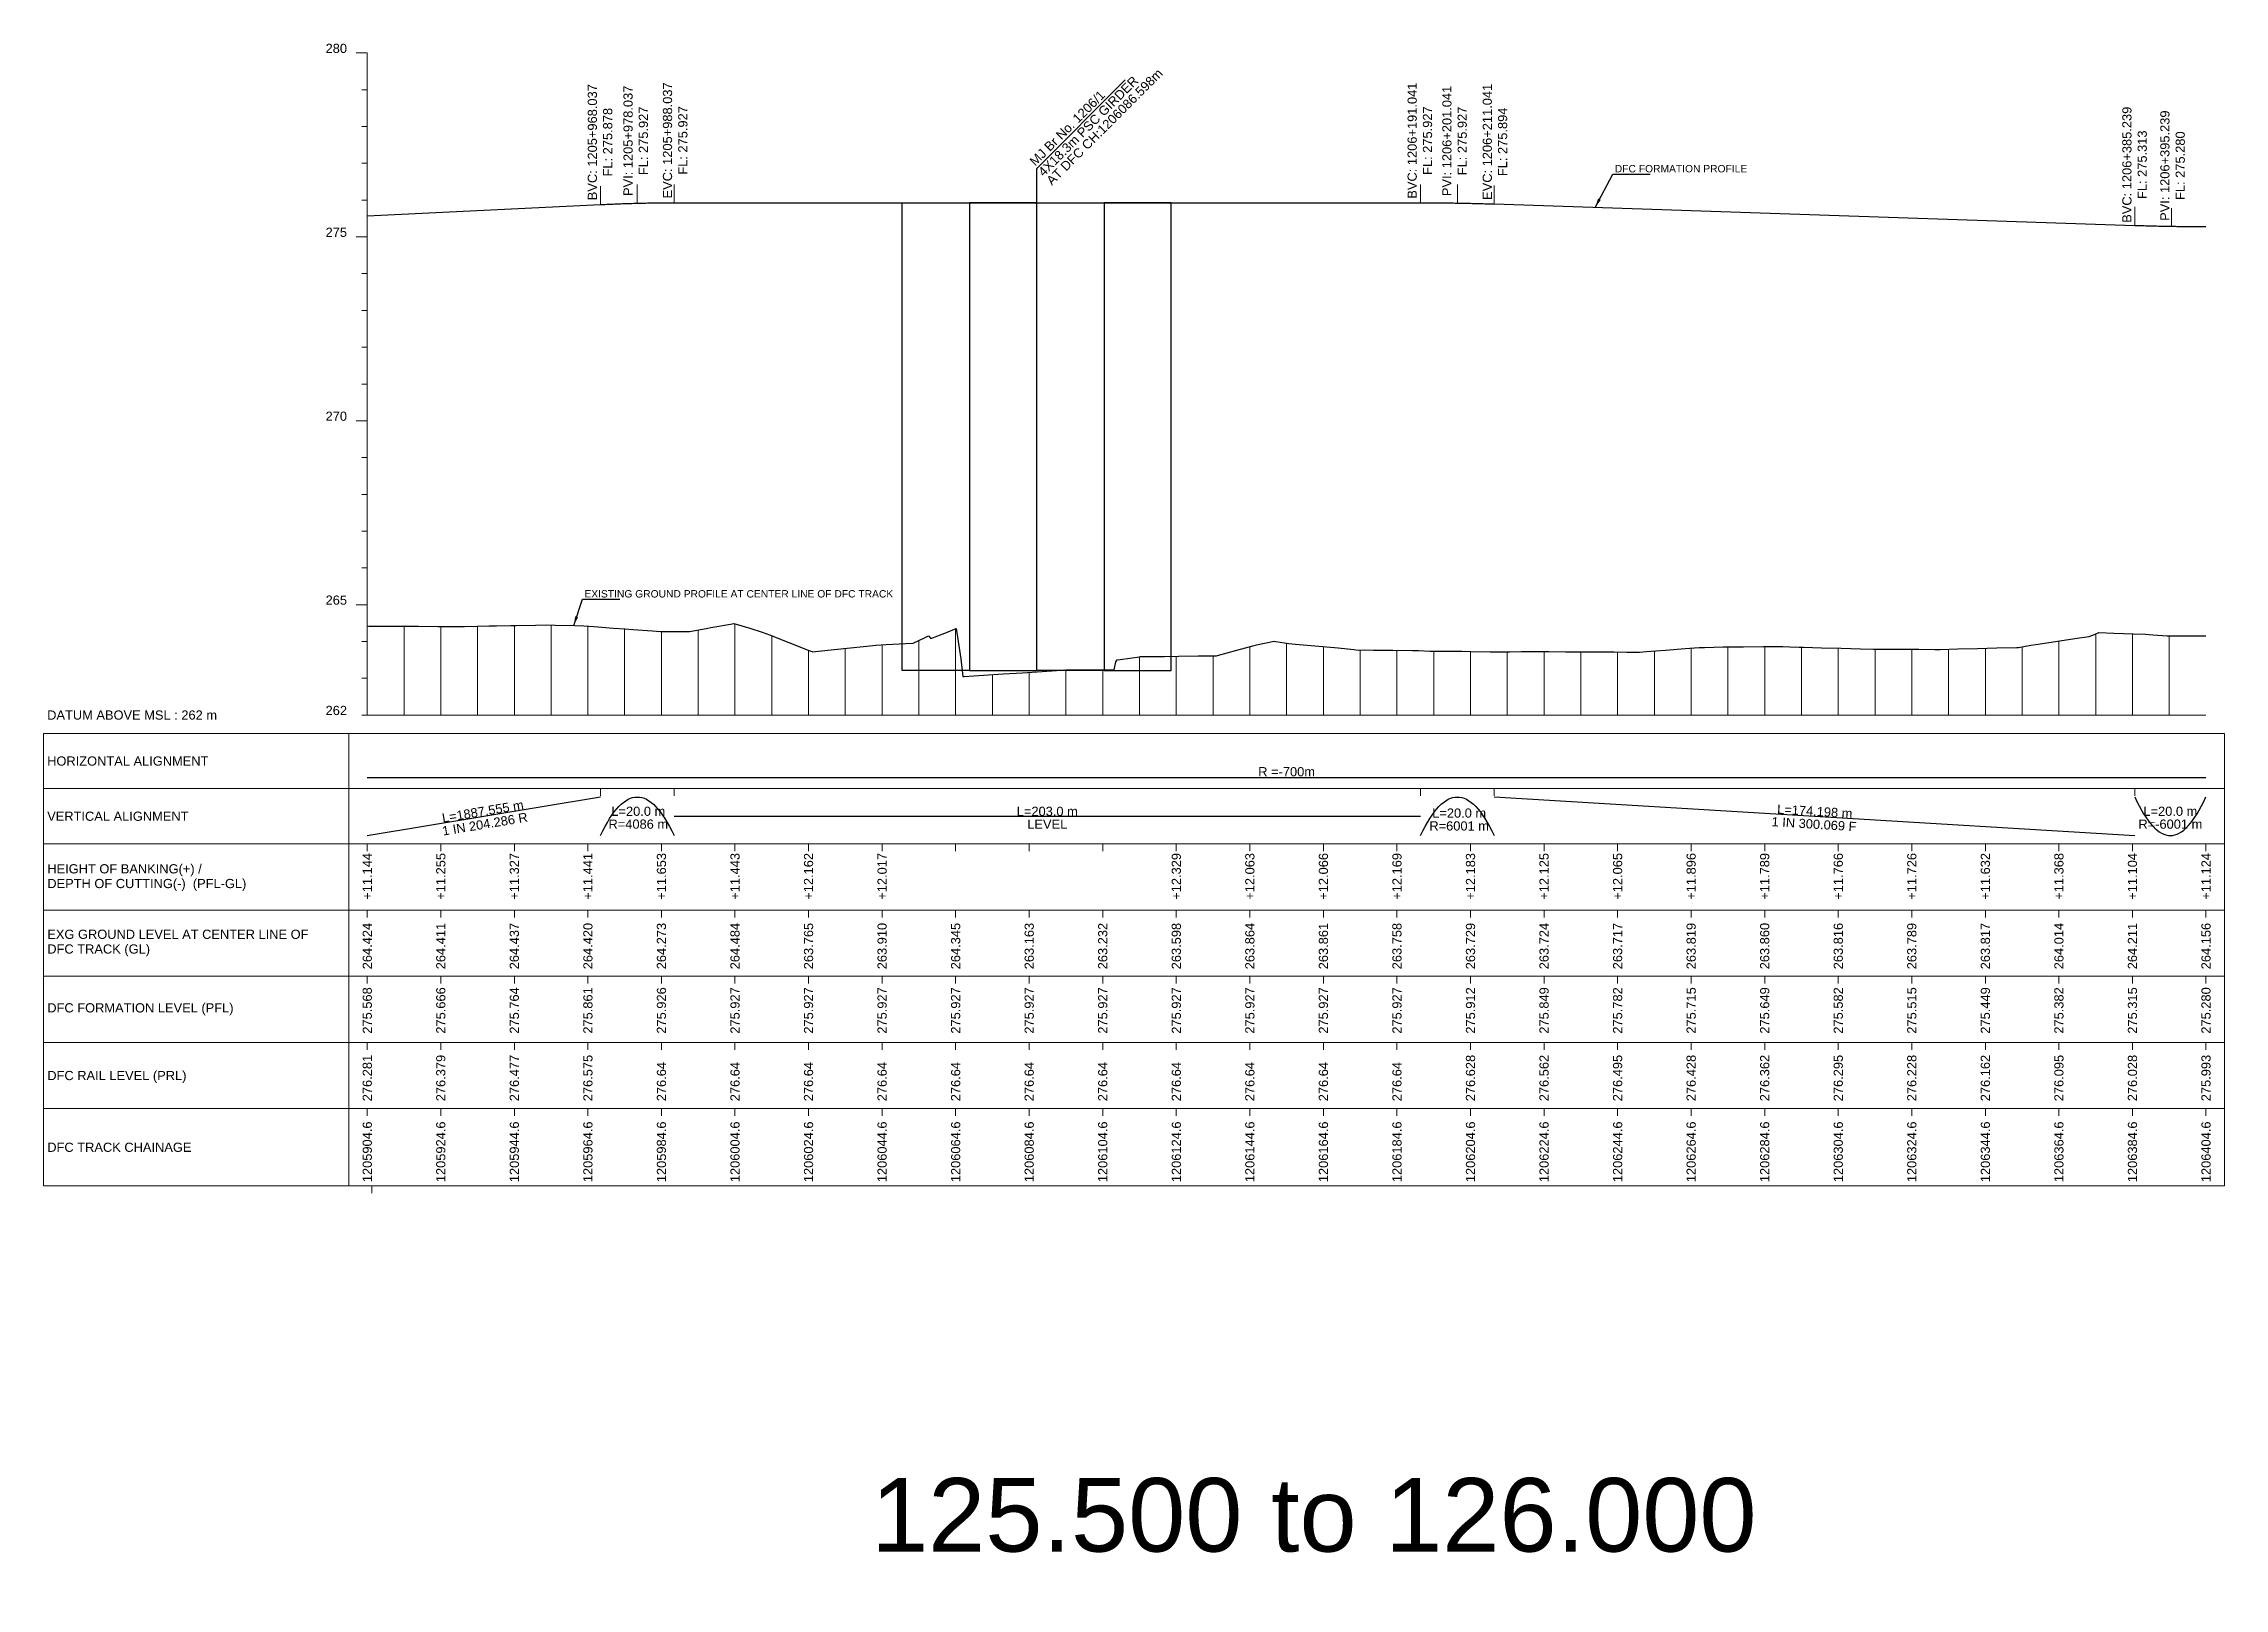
# Model space of a CAD drawing. Header units: metres. Extents: x 33905 to 43505, y -12340 to -11815.
# Drawn here: x 36912 to 37505, y -12237 to -11817 of the extents above; entities that cross this region are included whole.
import ezdxf
from ezdxf.enums import TextEntityAlignment as Align

# ---------------------------------------------------------------- set-up
doc = ezdxf.new("R2010")
doc.units = ezdxf.units.M
doc.header["$MEASUREMENT"] = 0
for name, color, linetype, lineweight in [('C-PROF-LABL-DG', 1, 'Continuous', 25), ('LS BRIDGE INDICATION', 10, 'Continuous', 30), ('LS BVC-PVI-EVC TEXT', 10, 'Continuous', 0), ('LS CUT FILL', 10, 'Continuous', 0), ('LS DATUM', 7, 'Continuous', 0), ('LS DATUM X', 7, 'Continuous', 0), ('LS DATUM Y', 7, 'Continuous', 0), ('LS EXG GL', 7, 'Continuous', 0), ('LS EXG. GL', 7, 'Continuous', 0), ('LS FRAME', 7, 'Continuous', 0), ('LS PRO FL', 10, 'Continuous', 0), ('LS PRO. CUT & FILL', 10, 'Continuous', 0), ('LS PRO. DFCC CH', 10, 'Continuous', 0), ('LS PRO. FL', 10, 'Continuous', 0), ('LS PRO. RL', 10, 'Continuous', 0), ('LS PROFILE EXG GL', 7, 'Continuous', 30), ('LS PROFILE PRO FL', 1, 'Continuous', 30), ('LS TICKS', 7, 'Continuous', 0), ('Profile Grid', 7, 'Continuous', 0)]:
    doc.layers.add(name, color=color, linetype=linetype, lineweight=lineweight)
for name, color, linetype in [("LS BRIDGE'S", 7, 'Continuous'), ('LS HORIZONTAL ALIGNMENT', 10, 'Continuous'), ('LS VERTICAL ALIGNMENT', 10, 'Continuous'), ('ref text', 3, 'Continuous')]:
    doc.layers.add(name, color=color, linetype=linetype)
doc.styles.add('Arial', font='arial.ttf')
doc.styles.get("Standard").update_dxf_attribs({"font": 'arial.ttf'})
doc.styles.add('Style-Arial', font='arial.ttf')
doc.styles.add('StyleArial', font='arial.ttf')
doc.dimstyles.get("Standard").update_dxf_attribs({"dimtxt": 0.18, "dimasz": 0.18, "dimexe": 0.18, "dimexo": 0.0625, "dimgap": 0.09, "dimtad": 0, "dimtih": 1, "dimtoh": 1, "dimdec": 4, "dimzin": 0, "dimdsep": 46, "dimtxsty": 'Standard', "dimcen": 0.09, "dimadec": 0, "dimazin": 0, "dimtfac": 1, "dimtdec": 4, "dimtofl": 0, "dimtmove": 0, "dimatfit": 3, "dimfxl": 1, "dimtolj": 1, "dimtzin": 0, "dimarcsym": 0})

msp = doc.modelspace()

# ---------------------------------------------------------------- texts
at = {"layer": 'C-PROF-LABL-DG', "color": 1, "linetype": 'Continuous', "lineweight": 25, "char_height": 2.5, "attachment_point": 5, "rotation": 90, "style": 'Arial'}
for s, insert in [('BVC: 1205+968.037\\PFL: 275.878', (37063.32, -11844.26)), ('PVI: 1205+978.037\\PFL: 275.927', (37073.03, -11843.89)), ('EVC: 1205+988.037\\PFL: 275.927', (37083.75, -11843.77)), ('BVC: 1206+191.041\\PFL: 275.927', (37286.24, -11843.84)), ('PVI: 1206+201.041\\PFL: 275.927', (37295.68, -11843.92)), ('EVC: 1206+211.041\\PFL: 275.894', (37306.66, -11844.17)), ('BVC: 1206+385.239\\PFL: 275.313', (37480.59, -11850.39)), ('PVI: 1206+395.239\\PFL: 275.280', (37490.92, -11850.64))]:
    msp.add_mtext(s, dxfattribs=dict(at, insert=insert))
at = {"layer": "LS BRIDGE'S", "color": 10}
for s, p in [('4X18.3m PSC GIRDER', (37183.94, -11853.75)), ('AT DFC CH:1206086.598m', (37186.19, -11856.13)), ('MJ Br No. 1206/1', (37181.64, -11850.91))]:
    msp.add_text(s, height=2.5, rotation=45, dxfattribs=at).set_placement(p)
at = {"layer": 'LS CUT FILL', "style": 'Style-Arial'}
for s, p in [('+11.144', (37000, -12037.5)), ('+11.255', (37020, -12037.5)), ('+11.327', (37040, -12037.5)), ('+11.441', (37060, -12037.5)), ('+11.653', (37080, -12037.5)), ('+11.443', (37100, -12037.5)), ('+12.162', (37120, -12037.5)), ('+12.017', (37140, -12037.5)), ('+12.329', (37220, -12037.5)), ('+12.063', (37240, -12037.5)), ('+12.066', (37260, -12037.5)), ('+12.169', (37280, -12037.5)), ('+12.183', (37300, -12037.5)), ('+12.125', (37320, -12037.5)), ('+12.065', (37340, -12037.5)), ('+11.896', (37360, -12037.5)), ('+11.789', (37380, -12037.5)), ('+11.766', (37400, -12037.5)), ('+11.726', (37420, -12037.5)), ('+11.632', (37440, -12037.5)), ('+11.368', (37460, -12037.5)), ('+11.104', (37480, -12037.5)), ('+11.124', (37500, -12037.5))]:
    msp.add_text(s, height=2.5, rotation=90, dxfattribs=at).set_placement(p, align=Align.MIDDLE_RIGHT)
at = {"layer": 'LS DATUM', "color": 7, "style": 'StyleArial'}
msp.add_text('DATUM ABOVE MSL : 262 m', height=2.5, rotation=0.00003, dxfattribs=at).set_placement((36912.97, -12000), align=Align.MIDDLE_LEFT)
at = {"layer": 'LS DATUM Y', "color": 7, "lineweight": 0, "style": 'Style-Arial'}
for s, p in [('280', (36994.5, -11820)), ('280', (36994.5, -11820)), ('275', (36994.5, -11870)), ('270', (36994.5, -11920)), ('265', (36994.5, -11970)), ('262', (36994.5, -12000))]:
    msp.add_text(s, height=2.5, dxfattribs=at).set_placement(p, align=Align.RIGHT)
at = {"layer": 'LS EXG GL', "style": 'Style-Arial'}
for s, p in [('264.424', (37000, -12056.5)), ('264.411', (37020, -12056.5)), ('264.437', (37040, -12056.5)), ('264.420', (37060, -12056.5)), ('264.273', (37080, -12056.5)), ('264.484', (37100, -12056.5)), ('263.765', (37120, -12056.5)), ('263.910', (37140, -12056.5)), ('264.345', (37160, -12056.5)), ('263.163', (37180, -12056.5)), ('263.232', (37200, -12056.5)), ('263.598', (37220, -12056.5)), ('263.864', (37240, -12056.5)), ('263.861', (37260, -12056.5)), ('263.758', (37280, -12056.5)), ('263.729', (37300, -12056.5)), ('263.724', (37320, -12056.5)), ('263.717', (37340, -12056.5)), ('263.819', (37360, -12056.5)), ('263.860', (37380, -12056.5)), ('263.816', (37400, -12056.5)), ('263.789', (37420, -12056.5)), ('263.817', (37440, -12056.5)), ('264.014', (37460, -12056.5)), ('264.211', (37480, -12056.5)), ('264.156', (37500, -12056.5))]:
    msp.add_text(s, height=2.5, rotation=90, dxfattribs=at).set_placement(p, align=Align.MIDDLE_RIGHT)
at = {"layer": 'LS EXG. GL', "color": 7, "style": 'StyleArial'}
for s, p in [('EXG GROUND LEVEL AT CENTER LINE OF ', (36913, -12059.6)), ('DFC TRACK (GL)', (36913, -12063.6))]:
    msp.add_text(s, height=2.5, rotation=0.00003, dxfattribs=at).set_placement(p, align=Align.MIDDLE_LEFT)
at = {"layer": 'LS HORIZONTAL ALIGNMENT', "style": 'StyleArial'}
msp.add_text('HORIZONTAL ALIGNMENT', height=2.5, rotation=0.00003, dxfattribs=at).set_placement((36912.97, -12012.5), align=Align.MIDDLE_LEFT)
at = {"layer": 'LS HORIZONTAL ALIGNMENT', "insert": (37250, -12015.42), "char_height": 2.5, "attachment_point": 5, "line_spacing_factor": 0.6, "style": 'Style-Arial'}
msp.add_mtext('R =-700m', dxfattribs=at)
at = {"layer": 'LS PRO FL', "style": 'Style-Arial'}
for s, p in [('275.568', (37000, -12074)), ('275.666', (37020, -12074)), ('275.764', (37040, -12074)), ('275.861', (37060, -12074)), ('275.926', (37080, -12074)), ('275.927', (37100, -12074)), ('275.927', (37120, -12074)), ('275.927', (37140, -12074)), ('275.927', (37160, -12074)), ('275.927', (37180, -12074)), ('275.927', (37200, -12074)), ('275.927', (37220, -12074)), ('275.927', (37240, -12074)), ('275.927', (37260, -12074)), ('275.927', (37280, -12074)), ('275.912', (37300, -12074)), ('275.849', (37320, -12074)), ('275.782', (37340, -12074)), ('275.715', (37360, -12074)), ('275.649', (37380, -12074)), ('275.582', (37400, -12074)), ('275.515', (37420, -12074)), ('275.449', (37440, -12074)), ('275.382', (37460, -12074)), ('275.315', (37480, -12074)), ('275.280', (37500, -12074))]:
    msp.add_text(s, height=2.5, rotation=90, dxfattribs=at).set_placement(p, align=Align.MIDDLE_RIGHT)
at = {"layer": 'LS PRO. CUT & FILL', "color": 10, "style": 'StyleArial'}
for s, p in [('HEIGHT OF BANKING(+) /', (36913, -12041.8)), ('DEPTH OF CUTTING(-)  (PFL-GL)', (36913, -12045.8))]:
    msp.add_text(s, height=2.5, rotation=0.00003, dxfattribs=at).set_placement(p, align=Align.MIDDLE_LEFT)
at = {"layer": 'LS PRO. DFCC CH', "color": 10, "style": 'Style-Arial'}
msp.add_text('DFC TRACK CHAINAGE', height=2.5, rotation=0.00003, dxfattribs=at).set_placement((36913, -12117.5), align=Align.MIDDLE_LEFT)
at = {"layer": 'LS PRO. FL', "color": 10, "style": 'StyleArial'}
msp.add_text('DFC FORMATION LEVEL (PFL) ', height=2.5, rotation=0.00003, dxfattribs=at).set_placement((36913, -12079.6), align=Align.MIDDLE_LEFT)
at = {"layer": 'LS PRO. RL', "color": 10, "style": 'StyleArial'}
msp.add_text('DFC RAIL LEVEL (PRL)', height=2.5, rotation=0.00003, dxfattribs=at).set_placement((36913, -12098), align=Align.MIDDLE_LEFT)
at = {"layer": 'LS PRO. RL'}
for s, p in [('276.281', (37001.25, -12105)), ('276.379', (37021.25, -12105)), ('276.477', (37041.25, -12105)), ('276.575', (37061.25, -12105)), ('276.64', (37081.25, -12105)), ('276.64', (37101.25, -12105)), ('276.64', (37121.25, -12105)), ('276.64', (37141.25, -12105)), ('276.64', (37161.25, -12105)), ('276.64', (37181.25, -12105)), ('276.64', (37201.25, -12105)), ('276.64', (37221.25, -12105)), ('276.64', (37241.25, -12105)), ('276.64', (37261.25, -12105)), ('276.64', (37281.25, -12105)), ('276.628', (37301.25, -12105)), ('276.562', (37321.25, -12105)), ('276.495', (37341.25, -12105)), ('276.428', (37361.25, -12105)), ('276.362', (37381.25, -12105)), ('276.295', (37401.25, -12105)), ('276.228', (37421.25, -12105)), ('276.162', (37441.25, -12105)), ('276.095', (37461.25, -12105)), ('276.028', (37481.25, -12105)), ('275.993', (37501.25, -12105)), ('1205904.6', (37001.25, -12127)), ('1205924.6', (37021.25, -12127)), ('1205944.6', (37041.25, -12127)), ('1205964.6', (37061.25, -12127)), ('1205984.6', (37081.25, -12127)), ('1206004.6', (37101.25, -12127)), ('1206024.6', (37121.25, -12127)), ('1206044.6', (37141.25, -12127)), ('1206064.6', (37161.25, -12127)), ('1206084.6', (37181.25, -12127)), ('1206104.6', (37201.25, -12127)), ('1206124.6', (37221.25, -12127)), ('1206144.6', (37241.25, -12127)), ('1206164.6', (37261.25, -12127)), ('1206184.6', (37281.25, -12127)), ('1206204.6', (37301.25, -12127)), ('1206224.6', (37321.25, -12127)), ('1206244.6', (37341.25, -12127)), ('1206264.6', (37361.25, -12127)), ('1206284.6', (37381.25, -12127)), ('1206304.6', (37401.25, -12127)), ('1206324.6', (37421.25, -12127)), ('1206344.6', (37441.25, -12127)), ('1206364.6', (37461.25, -12127)), ('1206384.6', (37481.25, -12127)), ('1206404.6', (37501.25, -12127))]:
    msp.add_text(s, height=2.5, rotation=90, dxfattribs=at).set_placement(p)
at = {"layer": 'LS PROFILE EXG GL', "color": 7, "lineweight": 0, "style": 'Style-Arial'}
msp.add_text('EXISTING GROUND PROFILE AT CENTER LINE OF DFC TRACK', height=2, dxfattribs=at).set_placement((37059.05, -11968.04))
at = {"layer": 'LS PROFILE PRO FL', "style": 'Style-Arial'}
msp.add_text(' DFC FORMATION PROFILE', height=2, dxfattribs=at).set_placement((37338.47, -11852.46))
at = {"layer": 'LS VERTICAL ALIGNMENT', "style": 'StyleArial'}
msp.add_text('VERTICAL ALIGNMENT', height=2.5, rotation=0.00003, dxfattribs=at).set_placement((36912.97, -12027.5), align=Align.MIDDLE_LEFT)
at = {"layer": 'LS VERTICAL ALIGNMENT', "char_height": 2.5, "attachment_point": 5, "line_spacing_factor": 0.84, "style": 'Style-Arial'}
for s, insert, rotation in [('L=1887.555 m\\P1 IN 204.286 R ', (37031.71, -12027.92), 9.40051), ('L=174.198 m\\P1 IN 300.069 F', (37393.52, -12027.92), 356.55061)]:
    msp.add_mtext(s, dxfattribs=dict(at, insert=insert, rotation=rotation))
for s, insert in [('L=20.0 m\\PR=4086 m', (37073.71, -12027.92)), ('L=203.0 m\\PLEVEL', (37184.92, -12027.92)), ('L=20.0 m\\PR=6001 m', (37296.92, -12028.41)), ('L=20.0 m\\PR=-6001 m', (37490.31, -12027.92))]:
    msp.add_mtext(s, dxfattribs=dict(at, insert=insert))
at = {"layer": 'ref text', "color": 3, "insert": (37137, -12227.71), "char_height": 20, "width": 259.0433, "attachment_point": 7, "bg_fill": 3, "box_fill_scale": 1.5, "bg_fill_color": 256, "bg_fill_transparency": 0}
msp.add_mtext('125.500 to 126.000', dxfattribs=at)

# ---------------------------------------------------------------- linework, layer by layer
at = {"layer": 'LS BRIDGE INDICATION'}
for points in [[(37145.45, -11860.73), (37163.75, -11860.73), (37163.75, -11987.88), (37145.45, -11987.88)], [(37163.75, -11987.88), (37182.05, -11987.88), (37182.05, -11860.73), (37163.75, -11860.73)], [(37182.05, -11860.73), (37200.35, -11860.73), (37200.35, -11987.88), (37182.05, -11987.88)], [(37200.35, -11987.88), (37218.65, -11987.88), (37218.65, -11860.73), (37200.35, -11860.73)]]:
    msp.add_lwpolyline(points, close=True, dxfattribs=at)
at = {"layer": "LS BRIDGE'S", "color": 10}
msp.add_lwpolyline([(37182.05, -11975.91), (37182.05, -11851.4), (37206.1, -11827.35)], dxfattribs=at)
at = {"layer": 'LS BVC-PVI-EVC TEXT'}
for p, q in [((37063.42, -11861.22), (37063.42, -11856.22)), ((37073.42, -11860.73), (37073.42, -11855.73)), ((37083.42, -11860.73), (37083.42, -11855.73)), ((37286.43, -11860.73), (37286.43, -11855.73)), ((37296.43, -11860.73), (37296.43, -11855.73)), ((37306.43, -11861.06), (37306.43, -11856.06)), ((37480.62, -11866.87), (37480.62, -11861.87)), ((37490.62, -11867.2), (37490.62, -11862.2))]:
    msp.add_line(p, q, dxfattribs=at)
at = {"layer": 'LS DATUM X', "color": 7, "linetype": 'Continuous', "lineweight": 0}
msp.add_line((37000, -12000), (37500, -12000), dxfattribs=at)
at = {"layer": 'LS DATUM Y', "color": 7, "linetype": 'Continuous', "lineweight": 0}
for p, q in [((36997, -11820), (37000, -11820)), ((36997, -11820), (37000, -11820)), ((37000, -12000), (37000, -11820)), ((36998.5, -11830), (37000, -11830)), ((36998.5, -11840), (37000, -11840)), ((36998.5, -11850), (37000, -11850)), ((36998.5, -11860), (37000, -11860)), ((36997, -11870), (37000, -11870)), ((36998.5, -11880), (37000, -11880)), ((36998.5, -11890), (37000, -11890)), ((36998.5, -11900), (37000, -11900)), ((36998.5, -11910), (37000, -11910)), ((36997, -11920), (37000, -11920)), ((36998.5, -11930), (37000, -11930)), ((36998.5, -11940), (37000, -11940)), ((36998.5, -11950), (37000, -11950)), ((36998.5, -11960), (37000, -11960)), ((36997, -11970), (37000, -11970)), ((36998.5, -11980), (37000, -11980)), ((36998.5, -11990), (37000, -11990)), ((36998.5, -12000), (37000, -12000))]:
    msp.add_line(p, q, dxfattribs=at)
at = {"layer": 'LS FRAME'}
for points in [[(36995, -12005), (36912, -12005), (36912, -12020), (36995, -12020)], [(36995, -12020), (36912, -12020), (36912, -12035), (36995, -12035)], [(36995, -12035), (36912, -12035), (36912, -12053), (36995, -12053)], [(36995, -12053), (36912, -12053), (36912, -12071), (36995, -12071)], [(36995, -12071), (36912, -12071), (36912, -12089), (36995, -12089)], [(36995, -12089), (36912, -12089), (36912, -12107), (36995, -12107)], [(36995, -12107), (36912, -12107), (36912, -12128), (36995, -12128)]]:
    msp.add_lwpolyline(points, dxfattribs=at)
at = {"layer": 'LS FRAME', "color": 7, "linetype": 'Continuous', "lineweight": 0, "flags": 128}
for points in [[(36995, -12020), (37505, -12020), (37505, -12005), (36995, -12005), (36995, -12020)], [(36995, -12035), (37505, -12035), (37505, -12020), (36995, -12020), (36995, -12035)], [(36995, -12053), (37505, -12053), (37505, -12035), (36995, -12035), (36995, -12053)], [(36995, -12071), (37505, -12071), (37505, -12053), (36995, -12053), (36995, -12071)], [(36995, -12089), (37505, -12089), (37505, -12071), (36995, -12071), (36995, -12089)], [(36995, -12107), (37505, -12107), (37505, -12089), (36995, -12089), (36995, -12107)], [(36995, -12128), (37505, -12128), (37505, -12107), (36995, -12107), (36995, -12128)]]:
    msp.add_lwpolyline(points, close=True, dxfattribs=at)
at = {"layer": 'LS HORIZONTAL ALIGNMENT', "flags": 128}
msp.add_lwpolyline([(37000, -12017), (37500, -12017)], dxfattribs=at)
at = {"layer": 'LS PROFILE EXG GL', "flags": 128}
msp.add_lwpolyline([(37000, -11975.76), (37000.11, -11975.77), (37000.42, -11975.83), (37003.37, -11975.84), (37008.67, -11975.85), (37013.97, -11975.87), (37019.27, -11975.89), (37020.13, -11975.89), (37024.56, -11975.9), (37026.41, -11975.9), (37029.86, -11975.84), (37033.18, -11975.78), (37035.16, -11975.73), (37039.09, -11975.64), (37040.46, -11975.62), (37045.76, -11975.54), (37048.86, -11975.49), (37051.06, -11975.53), (37056.36, -11975.65), (37058.86, -11975.71), (37061.65, -11975.93), (37066.95, -11976.35), (37070.16, -11976.6), (37072.25, -11976.75), (37077.55, -11977.12), (37079.72, -11977.27), (37082.85, -11977.26), (37087.61, -11977.24), (37088.15, -11977.15), (37092.64, -11976.35), (37093.44, -11976.2), (37098.74, -11975.25), (37099.73, -11975.08), (37104.04, -11976.42), (37107.42, -11977.46), (37109.34, -11978.21), (37114.64, -11980.27), (37119.94, -11982.33), (37120.61, -11982.59), (37120.98, -11982.75), (37121.04, -11982.78), (37121.12, -11982.78), (37125.24, -11982.35), (37130.53, -11981.8), (37135.83, -11981.25), (37138.29, -11981), (37141.13, -11980.84), (37146.43, -11980.56), (37148.46, -11980.45), (37151.73, -11978.91), (37152.63, -11978.49), (37153.22, -11979.18), (37157.03, -11977.7), (37160.13, -11976.5), (37161.39, -11984.68), (37161.95, -11989.54), (37162.32, -11989.52), (37167.62, -11989.17), (37172.92, -11988.83), (37178.22, -11988.48), (37183.52, -11988.14), (37188.82, -11987.79), (37189.94, -11987.72), (37194.12, -11987.7), (37199.41, -11987.68), (37203.08, -11987.67), (37203.59, -11985.57), (37203.94, -11984.96), (37204.71, -11984.86), (37210.01, -11984.15), (37210.25, -11984.11), (37210.64, -11984.08), (37211.81, -11984.08), (37215.31, -11984.06), (37216.81, -11984.06), (37220.61, -11984.01), (37225.91, -11983.94), (37230.93, -11983.87), (37231.2, -11983.79), (37236.5, -11982.33), (37241.14, -11981.05), (37241.8, -11980.91), (37246.65, -11979.93), (37247.1, -11980), (37248.23, -11980.17), (37250.58, -11980.56), (37252.4, -11980.72), (37257.7, -11981.18), (37263, -11981.66), (37264.04, -11981.75), (37268.29, -11982.21), (37269.44, -11982.33), (37271.27, -11982.3), (37273.59, -11982.34), (37274.75, -11982.36), (37278.89, -11982.4), (37284.19, -11982.46), (37285.88, -11982.48), (37289.01, -11982.62), (37289.49, -11982.62), (37294.79, -11982.65), (37297.77, -11982.67), (37300.08, -11982.71), (37305.38, -11982.8), (37306.1, -11982.81), (37310.68, -11982.78), (37313.85, -11982.76), (37315.98, -11982.76), (37321.28, -11982.76), (37325.87, -11982.77), (37326.58, -11982.77), (37331.88, -11982.79), (37337.17, -11982.81), (37339.04, -11982.82), (37342.47, -11982.86), (37345.92, -11982.89), (37347.77, -11982.75), (37350.38, -11982.55), (37353.07, -11982.35), (37358.37, -11981.93), (37362.2, -11981.64), (37363.67, -11981.6), (37368.75, -11981.46), (37368.96, -11981.45), (37374.26, -11981.43), (37379.56, -11981.4), (37384.86, -11981.37), (37384.94, -11981.37), (37386.83, -11981.42), (37389.4, -11981.52), (37390.16, -11981.54), (37390.51, -11981.55), (37395.46, -11981.7), (37400.76, -11981.86), (37406.05, -11982.03), (37409.56, -11982.13), (37411.35, -11982.12), (37415.98, -11982.08), (37416.65, -11982.08), (37421.95, -11982.13), (37426.26, -11982.17), (37426.56, -11982.17), (37427.25, -11982.15), (37427.68, -11982.14), (37432.55, -11982.01), (37437.85, -11981.88), (37443.14, -11981.75), (37448.44, -11981.62), (37449.05, -11981.6), (37452.4, -11980.99), (37453.74, -11980.79), (37459.04, -11980.01), (37464.34, -11979.22), (37468.26, -11978.64), (37469.64, -11978.11), (37469.69, -11978.09), (37470.85, -11977.59), (37474.93, -11977.72), (37480.23, -11977.89), (37483.56, -11978), (37485.53, -11978.16), (37489.43, -11978.47), (37490.51, -11978.47), (37490.83, -11978.47), (37496.13, -11978.45), (37500, -11978.44)], dxfattribs=at)
at = {"layer": 'LS PROFILE PRO FL', "flags": 128}
msp.add_lwpolyline([(37000, -11864.32), (37063.42, -11861.22), (37063.85, -11861.2), (37064.27, -11861.18), (37064.7, -11861.16), (37065.12, -11861.14), (37065.55, -11861.12), (37065.98, -11861.1), (37066.4, -11861.08), (37066.83, -11861.07), (37067.25, -11861.05), (37067.68, -11861.03), (37068.1, -11861.02), (37068.53, -11861), (37068.95, -11860.98), (37069.38, -11860.97), (37069.8, -11860.96), (37070.23, -11860.94), (37070.66, -11860.93), (37071.08, -11860.91), (37071.51, -11860.9), (37071.93, -11860.89), (37072.36, -11860.88), (37072.78, -11860.87), (37073.21, -11860.86), (37073.63, -11860.85), (37074.06, -11860.84), (37074.49, -11860.83), (37074.91, -11860.82), (37075.34, -11860.81), (37075.76, -11860.8), (37076.19, -11860.79), (37076.61, -11860.78), (37077.04, -11860.78), (37077.46, -11860.77), (37077.89, -11860.77), (37078.32, -11860.76), (37078.74, -11860.76), (37079.17, -11860.75), (37079.59, -11860.75), (37080.02, -11860.74), (37080.44, -11860.74), (37080.87, -11860.74), (37081.29, -11860.73), (37081.72, -11860.73), (37082.15, -11860.73), (37082.57, -11860.73), (37083, -11860.73), (37083.42, -11860.73), (37286.43, -11860.73), (37286.85, -11860.73), (37287.28, -11860.73), (37287.7, -11860.73), (37288.13, -11860.73), (37288.55, -11860.73), (37288.98, -11860.73), (37289.4, -11860.74), (37289.83, -11860.74), (37290.26, -11860.74), (37290.68, -11860.74), (37291.11, -11860.75), (37291.53, -11860.75), (37291.96, -11860.75), (37292.38, -11860.76), (37292.81, -11860.76), (37293.23, -11860.77), (37293.66, -11860.77), (37294.09, -11860.78), (37294.51, -11860.78), (37294.94, -11860.79), (37295.36, -11860.79), (37295.79, -11860.8), (37296.21, -11860.81), (37296.64, -11860.82), (37297.06, -11860.82), (37297.49, -11860.83), (37297.91, -11860.84), (37298.34, -11860.85), (37298.77, -11860.86), (37299.19, -11860.86), (37299.62, -11860.87), (37300.04, -11860.88), (37300.47, -11860.89), (37300.89, -11860.9), (37301.32, -11860.91), (37301.74, -11860.92), (37302.17, -11860.93), (37302.6, -11860.95), (37303.02, -11860.96), (37303.45, -11860.97), (37303.87, -11860.98), (37304.3, -11860.99), (37304.72, -11861.01), (37305.15, -11861.02), (37305.57, -11861.03), (37306, -11861.05), (37306.43, -11861.06), (37480.62, -11866.87), (37481.05, -11866.88), (37481.48, -11866.89), (37481.9, -11866.91), (37482.33, -11866.92), (37482.75, -11866.93), (37483.18, -11866.95), (37483.6, -11866.96), (37484.03, -11866.97), (37484.45, -11866.98), (37484.88, -11866.99), (37485.31, -11867), (37485.73, -11867.02), (37486.16, -11867.03), (37486.58, -11867.04), (37487.01, -11867.05), (37487.43, -11867.06), (37487.86, -11867.06), (37488.28, -11867.07), (37488.71, -11867.08), (37489.13, -11867.09), (37489.56, -11867.1), (37489.99, -11867.11), (37490.41, -11867.11), (37490.84, -11867.12), (37491.26, -11867.13), (37491.69, -11867.13), (37492.11, -11867.14), (37492.54, -11867.15), (37492.96, -11867.15), (37493.39, -11867.16), (37493.82, -11867.16), (37494.24, -11867.17), (37494.67, -11867.17), (37495.09, -11867.17), (37495.52, -11867.18), (37495.94, -11867.18), (37496.37, -11867.18), (37496.79, -11867.19), (37497.22, -11867.19), (37497.65, -11867.19), (37498.07, -11867.19), (37498.5, -11867.2), (37498.92, -11867.2), (37499.35, -11867.2), (37499.77, -11867.2), (37500, -11867.2)], dxfattribs=at)
at = {"layer": 'LS TICKS', "color": 7, "linetype": 'Continuous', "lineweight": 0, "flags": 128}
for points in [[(37063.42, -12022), (37063.42, -12020)], [(37083.42, -12022), (37083.42, -12020)], [(37286.43, -12022), (37286.43, -12020)], [(37306.43, -12022), (37306.43, -12020)], [(37480.62, -12022), (37480.62, -12020)], [(37000, -12037), (37000, -12035)], [(37020, -12037), (37020, -12035)], [(37040, -12037), (37040, -12035)], [(37060, -12037), (37060, -12035)], [(37080, -12037), (37080, -12035)], [(37100, -12037), (37100, -12035)], [(37120, -12037), (37120, -12035)], [(37140, -12037), (37140, -12035)], [(37160, -12037), (37160, -12035)], [(37180, -12037), (37180, -12035)], [(37200, -12037), (37200, -12035)], [(37220, -12037), (37220, -12035)], [(37240, -12037), (37240, -12035)], [(37260, -12037), (37260, -12035)], [(37280, -12037), (37280, -12035)], [(37300, -12037), (37300, -12035)], [(37320, -12037), (37320, -12035)], [(37340, -12037), (37340, -12035)], [(37360, -12037), (37360, -12035)], [(37380, -12037), (37380, -12035)], [(37400, -12037), (37400, -12035)], [(37420, -12037), (37420, -12035)], [(37440, -12037), (37440, -12035)], [(37460, -12037), (37460, -12035)], [(37480, -12037), (37480, -12035)], [(37500, -12037), (37500, -12035)], [(37000, -12055), (37000, -12053)], [(37020, -12055), (37020, -12053)], [(37040, -12055), (37040, -12053)], [(37060, -12055), (37060, -12053)], [(37080, -12055), (37080, -12053)], [(37100, -12055), (37100, -12053)], [(37120, -12055), (37120, -12053)], [(37140, -12055), (37140, -12053)], [(37160, -12055), (37160, -12053)], [(37180, -12055), (37180, -12053)], [(37200, -12055), (37200, -12053)], [(37220, -12055), (37220, -12053)], [(37240, -12055), (37240, -12053)], [(37260, -12055), (37260, -12053)], [(37280, -12055), (37280, -12053)], [(37300, -12055), (37300, -12053)], [(37320, -12055), (37320, -12053)], [(37340, -12055), (37340, -12053)], [(37360, -12055), (37360, -12053)], [(37380, -12055), (37380, -12053)], [(37400, -12055), (37400, -12053)], [(37420, -12055), (37420, -12053)], [(37440, -12055), (37440, -12053)], [(37460, -12055), (37460, -12053)], [(37480, -12055), (37480, -12053)], [(37500, -12055), (37500, -12053)], [(37000, -12073), (37000, -12071)], [(37020, -12073), (37020, -12071)], [(37040, -12073), (37040, -12071)], [(37060, -12073), (37060, -12071)], [(37080, -12073), (37080, -12071)], [(37100, -12073), (37100, -12071)], [(37120, -12073), (37120, -12071)], [(37140, -12073), (37140, -12071)], [(37160, -12073), (37160, -12071)], [(37180, -12073), (37180, -12071)], [(37200, -12073), (37200, -12071)], [(37220, -12073), (37220, -12071)], [(37240, -12073), (37240, -12071)], [(37260, -12073), (37260, -12071)], [(37280, -12073), (37280, -12071)], [(37300, -12073), (37300, -12071)], [(37320, -12073), (37320, -12071)], [(37340, -12073), (37340, -12071)], [(37360, -12073), (37360, -12071)], [(37380, -12073), (37380, -12071)], [(37400, -12073), (37400, -12071)], [(37420, -12073), (37420, -12071)], [(37440, -12073), (37440, -12071)], [(37460, -12073), (37460, -12071)], [(37480, -12073), (37480, -12071)], [(37500, -12073), (37500, -12071)], [(37000, -12091), (37000, -12089)], [(37020, -12091), (37020, -12089)], [(37040, -12091), (37040, -12089)], [(37060, -12091), (37060, -12089)], [(37080, -12091), (37080, -12089)], [(37100, -12091), (37100, -12089)], [(37120, -12091), (37120, -12089)], [(37140, -12091), (37140, -12089)], [(37160, -12091), (37160, -12089)], [(37180, -12091), (37180, -12089)], [(37200, -12091), (37200, -12089)], [(37220, -12091), (37220, -12089)], [(37240, -12091), (37240, -12089)], [(37260, -12091), (37260, -12089)], [(37280, -12091), (37280, -12089)], [(37300, -12091), (37300, -12089)], [(37320, -12091), (37320, -12089)], [(37340, -12091), (37340, -12089)], [(37360, -12091), (37360, -12089)], [(37380, -12091), (37380, -12089)], [(37400, -12091), (37400, -12089)], [(37420, -12091), (37420, -12089)], [(37440, -12091), (37440, -12089)], [(37460, -12091), (37460, -12089)], [(37480, -12091), (37480, -12089)], [(37500, -12091), (37500, -12089)], [(37000, -12109), (37000, -12107)], [(37020, -12109), (37020, -12107)], [(37040, -12109), (37040, -12107)], [(37060, -12109), (37060, -12107)], [(37080, -12109), (37080, -12107)], [(37100, -12109), (37100, -12107)], [(37120, -12109), (37120, -12107)], [(37140, -12109), (37140, -12107)], [(37160, -12109), (37160, -12107)], [(37180, -12109), (37180, -12107)], [(37200, -12109), (37200, -12107)], [(37220, -12109), (37220, -12107)], [(37240, -12109), (37240, -12107)], [(37260, -12109), (37260, -12107)], [(37280, -12109), (37280, -12107)], [(37300, -12109), (37300, -12107)], [(37320, -12109), (37320, -12107)], [(37340, -12109), (37340, -12107)], [(37360, -12109), (37360, -12107)], [(37380, -12109), (37380, -12107)], [(37400, -12109), (37400, -12107)], [(37420, -12109), (37420, -12107)], [(37440, -12109), (37440, -12107)], [(37460, -12109), (37460, -12107)], [(37480, -12109), (37480, -12107)], [(37500, -12109), (37500, -12107)], [(37001.25, -12130), (37001.25, -12128)]]:
    msp.add_lwpolyline(points, dxfattribs=at)
at = {"layer": 'LS VERTICAL ALIGNMENT', "flags": 128}
for points in [[(37000, -12032.75), (37063.42, -12022.25)], [(37063.42, -12032.75), (37064.05, -12031.48), (37064.67, -12030.29), (37065.3, -12029.18), (37065.92, -12028.16), (37066.55, -12027.21), (37067.17, -12026.35), (37067.8, -12025.57), (37068.42, -12024.88), (37069.05, -12024.26), (37069.67, -12023.73), (37070.3, -12023.28), (37070.92, -12022.91), (37071.55, -12022.62), (37072.17, -12022.41), (37072.8, -12022.29), (37074.05, -12022.29), (37074.67, -12022.41), (37075.3, -12022.62), (37075.92, -12022.91), (37076.55, -12023.28), (37077.17, -12023.73), (37077.8, -12024.26), (37078.42, -12024.88), (37079.05, -12025.57), (37079.67, -12026.35), (37080.3, -12027.21), (37080.92, -12028.16), (37081.55, -12029.18), (37082.17, -12030.29), (37082.8, -12031.48), (37083.42, -12032.75)], [(37286.43, -12032.75), (37287.05, -12031.48), (37287.68, -12030.29), (37288.3, -12029.18), (37288.93, -12028.16), (37289.55, -12027.21), (37290.18, -12026.35), (37290.8, -12025.57), (37291.43, -12024.88), (37292.05, -12024.26), (37292.68, -12023.73), (37293.3, -12023.28), (37293.93, -12022.91), (37294.55, -12022.62), (37295.18, -12022.41), (37295.8, -12022.29), (37297.05, -12022.29), (37297.68, -12022.41), (37298.3, -12022.62), (37298.93, -12022.91), (37299.55, -12023.28), (37300.18, -12023.73), (37300.8, -12024.26), (37301.43, -12024.88), (37302.05, -12025.57), (37302.68, -12026.35), (37303.3, -12027.21), (37303.93, -12028.16), (37304.55, -12029.18), (37305.18, -12030.29), (37305.8, -12031.48), (37306.43, -12032.75)], [(37306.43, -12022.25), (37480.62, -12032.75)], [(37480.62, -12022.25), (37481.23, -12023.52), (37481.84, -12024.71), (37482.44, -12025.82), (37483.05, -12026.84), (37483.65, -12027.79), (37484.26, -12028.65), (37484.86, -12029.43), (37485.47, -12030.13), (37486.07, -12030.74), (37486.68, -12031.27), (37487.28, -12031.72), (37487.89, -12032.09), (37488.5, -12032.38), (37489.1, -12032.59), (37489.71, -12032.71), (37490.92, -12032.71), (37491.52, -12032.59), (37492.13, -12032.38), (37492.73, -12032.09), (37493.34, -12031.72), (37493.95, -12031.27), (37494.55, -12030.74), (37495.16, -12030.13), (37495.76, -12029.43), (37496.37, -12028.65), (37496.97, -12027.79), (37497.58, -12026.84), (37498.18, -12025.82), (37498.79, -12024.71), (37499.39, -12023.52), (37500, -12022.25)], [(37083.42, -12027.5), (37286.43, -12027.5)]]:
    msp.add_lwpolyline(points, dxfattribs=at)
at = {"layer": 'Profile Grid'}
for p, q in [((37010, -11975.86), (37010, -12000)), ((37020, -11975.89), (37020, -12000)), ((37030, -11975.84), (37030, -12000)), ((37040, -11975.63), (37040, -12000)), ((37050, -11975.51), (37050, -12000)), ((37060, -11975.8), (37060, -12000)), ((37070, -11976.59), (37070, -12000)), ((37080, -11977.27), (37080, -12000)), ((37090, -11976.82), (37090, -12000)), ((37100, -11975.16), (37100, -12000)), ((37110, -11978.46), (37110, -12000)), ((37160, -11976.55), (37160, -12000)), ((37470, -11977.96), (37470, -12000)), ((37480, -11977.89), (37480, -12000)), ((37490, -11978.47), (37490, -12000)), ((37120, -11982.35), (37120, -12000)), ((37130, -12000), (37130, -11981.85)), ((37140, -11980.9), (37140, -12000)), ((37150, -11979.73), (37150, -12000)), ((37210, -12000), (37210, -11984.15)), ((37220, -12000), (37220, -11984.02)), ((37230, -12000), (37230, -11983.88)), ((37240, -11981.36), (37240, -12000)), ((37250, -11980.46), (37250, -12000)), ((37260, -11981.39), (37260, -12000)), ((37270, -11982.32), (37270, -12000)), ((37280, -11982.42), (37280, -12000)), ((37290, -11982.63), (37290, -12000)), ((37300, -11982.71), (37300, -12000)), ((37310, -11982.78), (37310, -12000)), ((37320, -11982.76), (37320, -12000)), ((37330, -11982.78), (37330, -12000)), ((37340, -11982.83), (37340, -12000)), ((37350, -11982.58), (37350, -12000)), ((37360, -11981.81), (37360, -12000)), ((37370, -11981.45), (37370, -12000)), ((37380, -11981.4), (37380, -12000)), ((37390, -11981.53), (37390, -12000)), ((37400, -11981.84), (37400, -12000)), ((37410, -11982.13), (37410, -12000)), ((37420, -11982.11), (37420, -12000)), ((37430, -11982.08), (37430, -12000)), ((37440, -11981.83), (37440, -12000)), ((37450, -11981.43), (37450, -12000)), ((37460, -11979.86), (37460, -12000)), ((37170, -12000), (37170, -11989.02)), ((37180, -12000), (37180, -11988.37)), ((37190, -12000), (37190, -11987.72)), ((37200, -12000), (37200, -11987.68))]:
    msp.add_line(p, q, dxfattribs=at)

msp.set_redraw_order([(e.dxf.handle, doc.entitydb.next_handle()) for e in msp.query("TEXT MTEXT ATTDEF DIMENSION ARC_DIMENSION")])  # texts and dimensions are drawn at this point

# ---------------------------------------------------------------- leaders
at = {"layer": 'LS PROFILE EXG GL', "color": 7, "lineweight": -3}
msp.add_leader([(37056.14, -11975.65), (37058.54, -11968.5), (37068.68, -11968.5)], dimstyle='Standard', override={"dimasz": 2.5, "dimexe": 0.25, "dimexo": 0.25, "dimgap": 0.25, "dimtad": 0, "dimtih": 0, "dimtoh": 0, "dimzin": 11, "dimadec": 4, "dimazin": 3, "dimatfit": 1, "dimfrac": 2, "dimtolj": 0, "dimtzin": 11}, dxfattribs=at)
at = {"layer": 'LS PROFILE PRO FL', "lineweight": -3}
msp.add_leader([(37333.89, -11861.98), (37338.75, -11852.92), (37348.89, -11852.92)], dimstyle='Standard', override={"dimasz": 2.5, "dimexe": 0.25, "dimexo": 0.25, "dimgap": 0.25, "dimtad": 0, "dimtih": 0, "dimtoh": 0, "dimzin": 11, "dimadec": 4, "dimazin": 3, "dimatfit": 1, "dimfrac": 2, "dimtolj": 0, "dimtzin": 11}, dxfattribs=at)

doc.saveas('drawing.dxf')
